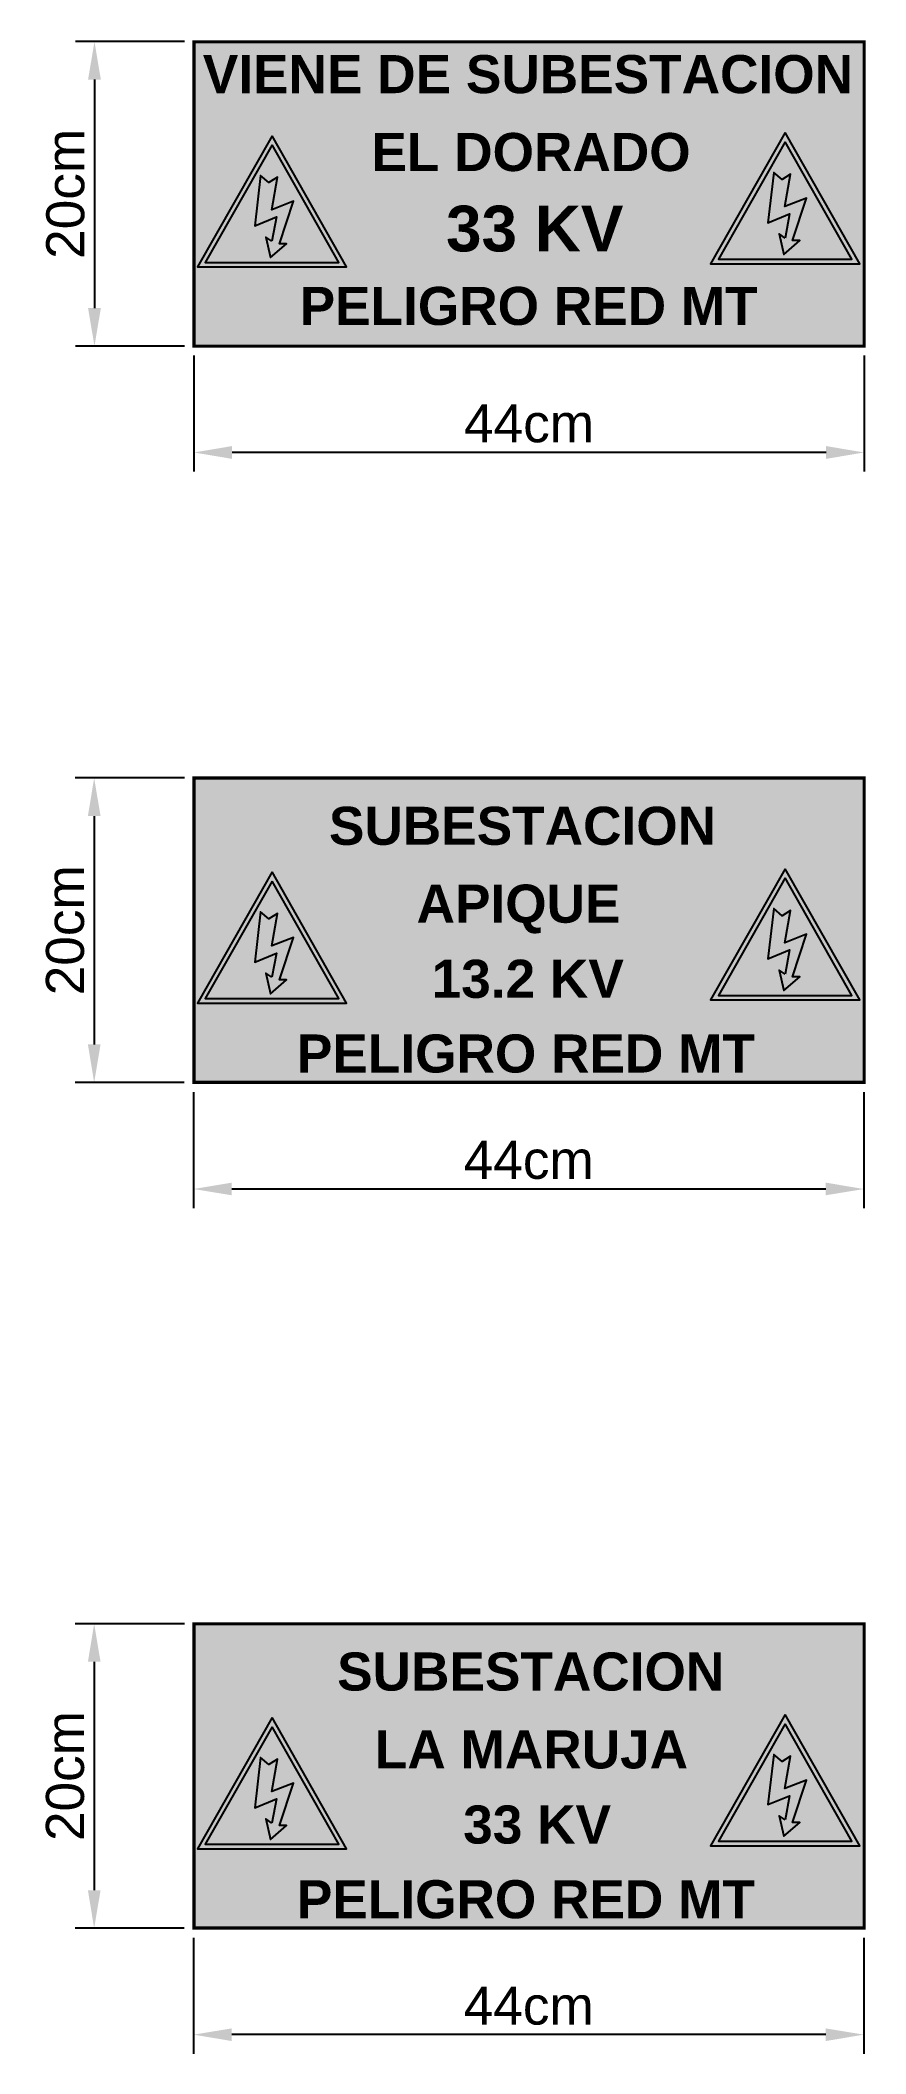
# Model space of a CAD drawing. Header units: metres. Extents: x -201 to 399, y -25 to 256.
# Drawn here: x -38.2 to 16, y 57.5 to 189.7 of the extents above; entities that cross this region are included whole.
import ezdxf

# ---------------------------------------------------------------- set-up
doc = ezdxf.new("R2010")
doc.units = ezdxf.units.M
doc.layers.get('Defpoints').update_dxf_attribs({"color": 8})
doc.layers.add('A-HATCH CONCRETO', color=7, linetype='Continuous')
doc.layers.add('GG_TEXTO', color=7, linetype='Continuous', lineweight=9)
doc.styles.get("Standard").update_dxf_attribs({"font": 'arial.ttf'})
doc.dimstyles.new('ISO-25', dxfattribs={"dimtxt": 2.5, "dimasz": 2.5, "dimexe": 1.25, "dimexo": 0.625, "dimtad": 1, "dimtxsty": 'Standard', "dimcen": 2.5, "dimadec": 0, "dimazin": 0, "dimtfac": 1, "dimtmove": 0, "dimatfit": 3, "dimfxl": 1, "dimarcsym": 0})

msp = doc.modelspace()

# ---------------------------------------------------------------- texts
at = {"layer": 'GG_TEXTO', "color": 18, "true_color": 0x000000, "attachment_point": 1}
for s, width, insert, char_height in [('\\pxqr;{\\fArial|b1|i0|c0|p34;VIENE DE SUBESTACION}', 42.43803, (-27.257, 188.73), 2.5), ('\\pxqr;{\\fArial|b1|i0|c0|p34;EL DORADO}', 20.84014, (-16.323, 183.617), 2.5), ('\\pxqr;{\\fArial|b1|i0|c0|p34;33 KV}', 13.56987, (-13.463, 178.845), 3), ('\\pxqr;{\\fArial|b1|i0|c0|p34;PELIGRO RED MT}', 30.02841, (-21.107, 173.512), 2.5), ('\\pxqr;{\\fArial|b1|i0|c0|p34;SUBESTACION}', 13.56987, (-7.38, 139.379), 2.5), ('\\pxqr;{\\fArial|b1|i0|c0|p34;APIQUE}', 13.56987, (-13.654, 134.267), 2.5), ('\\pxqr;{\\fArial|b1|i0|c0|p34;13.2 KV}', 13.56987, (-13.437, 129.335), 2.5), ('\\pxqr;{\\fArial|b1|i0|c0|p34;PELIGRO RED MT}', 30.02841, (-21.288, 124.428), 2.5), ('\\pxqr;{\\fArial|b1|i0|c0|p34;SUBESTACION}', 13.56987, (-6.841, 83.851), 2.5), ('\\pxqr;{\\fArial|b1|i0|c0|p34;LA MARUJA}', 20.57752, (-16.224, 78.738), 2.5), ('\\pxqr;{\\fArial|b1|i0|c0|p34;33 KV}', 13.56987, (-14.278, 73.807), 2.5), ('\\pxqr;{\\fArial|b1|i0|c0|p34;PELIGRO RED MT}', 30.02841, (-21.288, 68.9), 2.5)]:
    msp.add_mtext_dynamic_manual_height_columns(s, width=width, gutter_width=1, heights=[0], dxfattribs=dict(at, insert=insert, char_height=char_height))

# ---------------------------------------------------------------- blocks, each defined once
blk = doc.blocks.new('A$C8257abaf')
at = {"layer": 'A-HATCH CONCRETO', "true_color": 0x000000, "transparency": 33554687}
h = blk.add_hatch(color=18, dxfattribs=at)
h.dxf.hatch_style = 1
h.paths.add_polyline_path([(0, 0), (32.67, 0), (16.37, 28.72)])
h.paths.add_polyline_path([(16.37, 26.7), (30.96, 1), (1.72, 1)], flags=16)
h.paths.add_polyline_path([(13.83, 19.99), (15.67, 18.45), (17.51, 19.62), (16.28, 12.53), (21.02, 14.38), (17.96, 5.07), (19.54, 5.07), (16.03, 2.06), (15.01, 6.55), (16.33, 5.65), (17.3, 10.94), (12.56, 8.99)], flags=0)
at = {"layer": 'A-HATCH CONCRETO', "true_color": 0xf1eb1f, "transparency": 33554687}
h = blk.add_hatch(color=2, dxfattribs=at)
h.dxf.hatch_style = 1
h.paths.add_polyline_path([(1.72, 1), (30.96, 1), (16.37, 26.7)])
h.paths.add_polyline_path([(12.56, 8.99), (13.83, 19.99), (15.67, 18.45), (17.51, 19.62), (16.28, 12.53), (21.02, 14.38), (17.96, 5.07), (19.54, 5.07), (16.03, 2.06), (15.01, 6.55), (16.33, 5.65), (17.3, 10.94)], flags=16)
at = {"layer": 'A-HATCH CONCRETO', "true_color": 0x000000, "transparency": 33554687}
h = blk.add_hatch(color=18, dxfattribs=at)
h.dxf.hatch_style = 1
h.paths.add_polyline_path([(12.56, 8.99), (17.3, 10.94), (16.33, 5.65), (15.01, 6.55), (16.03, 2.06), (19.54, 5.07), (17.96, 5.07), (21.02, 14.38), (16.28, 12.53), (17.51, 19.62), (15.67, 18.45), (13.83, 19.99)])
blk.add_lwpolyline([(16.37, 28.72), (0, 0), (32.67, 0)], close=True)
for points in [[(16.37, 26.7), (1.72, 1), (30.96, 1), (16.37, 26.7)], [(16.33, 5.65), (15.01, 6.55), (16.03, 2.06), (19.54, 5.07), (17.96, 5.07), (21.02, 14.38), (16.28, 12.53), (17.51, 19.62), (15.67, 18.45), (13.83, 19.99), (12.56, 8.99), (17.3, 10.94), (16.33, 5.65)]]:
    blk.add_lwpolyline(points)
blk = doc.blocks.new('*D64')
at = {"color": 0, "lineweight": -2, "transparency": 16777216}
for p, q in [((-28.09, 169), (-28.09, 161.39)), ((15.91, 169), (15.91, 161.39)), ((13.41, 162.64), (-25.59, 162.64))]:
    blk.add_line(p, q, dxfattribs=at)
at = {"color": 0, "transparency": 16777216}
for points in [[(-25.59, 163.06), (-25.59, 162.22), (-28.09, 162.64)], [(13.41, 163.06), (13.41, 162.22), (15.91, 162.64)]]:
    blk.add_solid(points, dxfattribs=at)
at = {"layer": 'Defpoints', "color": 0, "transparency": 16777216}
for p in [(-28.09, 169.62), (15.91, 169.62), (-28.09, 162.64)]:
    blk.add_point(p, dxfattribs=at)
at = {"color": 0, "transparency": 16777216, "insert": (-6.09, 164.54), "char_height": 2.5, "attachment_point": 5}
blk.add_mtext('44cm', dxfattribs=at)
blk = doc.blocks.new('*D65')
at = {"color": 0, "lineweight": -2, "transparency": 16777216}
for p, q in [((-28.7, 189.62), (-35.87, 189.62)), ((-34.62, 187.12), (-34.62, 172.12)), ((-28.71, 169.62), (-35.87, 169.62))]:
    blk.add_line(p, q, dxfattribs=at)
at = {"color": 0, "transparency": 16777216}
for points in [[(-35.04, 187.12), (-34.2, 187.12), (-34.62, 189.62)], [(-35.04, 172.12), (-34.2, 172.12), (-34.62, 169.62)]]:
    blk.add_solid(points, dxfattribs=at)
at = {"layer": 'Defpoints', "color": 0, "transparency": 16777216}
for p in [(-28.07, 189.62), (-34.62, 169.62), (-28.09, 169.62)]:
    blk.add_point(p, dxfattribs=at)
at = {"color": 0, "transparency": 16777216, "insert": (-36.52, 179.62), "char_height": 2.5, "attachment_point": 5, "rotation": 90}
blk.add_mtext('20cm', dxfattribs=at)
blk = doc.blocks.new('*D66')
at = {"color": 0, "lineweight": -2, "transparency": 16777216}
for p, q in [((-28.11, 120.64), (-28.11, 113.03)), ((15.89, 120.64), (15.89, 113.03)), ((13.39, 114.28), (-25.61, 114.28))]:
    blk.add_line(p, q, dxfattribs=at)
at = {"color": 0, "transparency": 16777216}
for points in [[(-25.61, 114.7), (-25.61, 113.87), (-28.11, 114.28)], [(13.39, 114.7), (13.39, 113.87), (15.89, 114.28)]]:
    blk.add_solid(points, dxfattribs=at)
at = {"layer": 'Defpoints', "color": 0, "transparency": 16777216}
for p in [(-28.11, 121.27), (15.89, 121.27), (-28.11, 114.28)]:
    blk.add_point(p, dxfattribs=at)
at = {"color": 0, "transparency": 16777216, "insert": (-6.11, 116.18), "char_height": 2.5, "attachment_point": 5}
blk.add_mtext('44cm', dxfattribs=at)
blk = doc.blocks.new('*D67')
at = {"color": 0, "lineweight": -2, "transparency": 16777216}
for p, q in [((-28.71, 141.27), (-35.89, 141.27)), ((-34.64, 138.77), (-34.64, 123.77)), ((-28.73, 121.27), (-35.89, 121.27))]:
    blk.add_line(p, q, dxfattribs=at)
at = {"color": 0, "transparency": 16777216}
for points in [[(-35.05, 138.77), (-34.22, 138.77), (-34.64, 141.27)], [(-35.05, 123.77), (-34.22, 123.77), (-34.64, 121.27)]]:
    blk.add_solid(points, dxfattribs=at)
at = {"layer": 'Defpoints', "color": 0, "transparency": 16777216}
for p in [(-28.09, 141.27), (-34.64, 121.27), (-28.11, 121.27)]:
    blk.add_point(p, dxfattribs=at)
at = {"color": 0, "transparency": 16777216, "insert": (-36.54, 131.27), "char_height": 2.5, "attachment_point": 5, "rotation": 90}
blk.add_mtext('20cm', dxfattribs=at)
blk = doc.blocks.new('*D68')
at = {"color": 0, "lineweight": -2, "transparency": 16777216}
for p, q in [((-28.11, 65.11), (-28.11, 57.51)), ((15.89, 65.11), (15.89, 57.51)), ((13.39, 58.76), (-25.61, 58.76))]:
    blk.add_line(p, q, dxfattribs=at)
at = {"color": 0, "transparency": 16777216}
for points in [[(-25.61, 59.17), (-25.61, 58.34), (-28.11, 58.76)], [(13.39, 59.17), (13.39, 58.34), (15.89, 58.76)]]:
    blk.add_solid(points, dxfattribs=at)
at = {"layer": 'Defpoints', "color": 0, "transparency": 16777216}
for p in [(-28.11, 65.74), (15.89, 65.74), (-28.11, 58.76)]:
    blk.add_point(p, dxfattribs=at)
at = {"color": 0, "transparency": 16777216, "insert": (-6.11, 60.65), "char_height": 2.5, "attachment_point": 5}
blk.add_mtext('44cm', dxfattribs=at)
blk = doc.blocks.new('*D69')
at = {"color": 0, "lineweight": -2, "transparency": 16777216}
for p, q in [((-28.71, 85.74), (-35.89, 85.74)), ((-34.64, 83.24), (-34.64, 68.24)), ((-28.73, 65.74), (-35.89, 65.74))]:
    blk.add_line(p, q, dxfattribs=at)
at = {"color": 0, "transparency": 16777216}
for points in [[(-35.05, 83.24), (-34.22, 83.24), (-34.64, 85.74)], [(-35.05, 68.24), (-34.22, 68.24), (-34.64, 65.74)]]:
    blk.add_solid(points, dxfattribs=at)
at = {"layer": 'Defpoints', "color": 0, "transparency": 16777216}
for p in [(-28.09, 85.74), (-34.64, 65.74), (-28.11, 65.74)]:
    blk.add_point(p, dxfattribs=at)
at = {"color": 0, "transparency": 16777216, "insert": (-36.54, 75.74), "char_height": 2.5, "attachment_point": 5, "rotation": 90}
blk.add_mtext('20cm', dxfattribs=at)

# ---------------------------------------------------------------- dimensions: what is measured, and where the dimension line sits
for base, p1, p2, picture, middle in [((-34.619, 169.622), (-28.073, 189.621), (-28.089, 169.622), '*D65', (-36.521, 179.621)), ((-34.636, 121.267), (-28.089, 141.266), (-28.106, 121.267), '*D67', (-36.537, 131.267)), ((-34.636, 65.739), (-28.089, 85.738), (-28.106, 65.739), '*D69', (-36.537, 75.738))]:
    dim = msp.add_linear_dim(base=base, p1=p1, p2=p2, angle=90, text='<>cm', dimstyle='ISO-25')
    dim.commit()
    dim.dimension.update_dxf_attribs({"geometry": picture, "text_midpoint": middle})
for base, p1, p2, picture, middle in [((-28.089, 162.64), (15.911, 169.622), (-28.089, 169.622), '*D64', (-6.089, 164.535)), ((-28.106, 114.285), (15.894, 121.267), (-28.106, 121.267), '*D66', (-6.106, 116.18)), ((-28.106, 58.757), (15.894, 65.739), (-28.106, 65.739), '*D68', (-6.106, 60.652))]:
    dim = msp.add_linear_dim(base=base, p1=p1, p2=p2, text='<>cm', dimstyle='ISO-25')
    dim.commit()
    dim.dimension.update_dxf_attribs({"geometry": picture, "text_midpoint": middle})

# ---------------------------------------------------------------- hatches: boundary and pattern name
at = {"layer": 'A-HATCH CONCRETO', "true_color": 0xecdb22, "transparency": 33554687}
h = msp.add_hatch(color=40, dxfattribs=at)
h.dxf.hatch_style = 1
h.paths.add_polyline_path([(-28.089, 189.6), (15.911, 189.6), (15.911, 169.622), (-28.089, 169.622)])
h = msp.add_hatch(color=40, dxfattribs=at)
h.dxf.hatch_style = 1
h.paths.add_polyline_path([(-28.089, 141.266), (15.911, 141.266), (15.911, 121.287), (-28.089, 121.287)])
h = msp.add_hatch(color=40, dxfattribs=at)
h.dxf.hatch_style = 1
h.paths.add_polyline_path([(-28.089, 85.738), (15.911, 85.738), (15.911, 65.759), (-28.089, 65.759)])

# ---------------------------------------------------------------- linework, layer by layer
at = {"color": 18, "true_color": 0x000000, "const_width": 0.207}
for points in [[(-28.089, 189.6), (15.911, 189.6), (15.911, 169.622), (-28.089, 169.622)], [(-28.089, 141.266), (15.911, 141.266), (15.911, 121.287), (-28.089, 121.287)], [(-28.089, 85.738), (15.911, 85.738), (15.911, 65.759), (-28.089, 65.759)]]:
    msp.add_lwpolyline(points, close=True, dxfattribs=at)

# ---------------------------------------------------------------- block references
at = {"xscale": 0.3, "yscale": 0.3, "zscale": 0.244059184343848}
for p in [(-27.864, 174.822), (5.823, 175.026), (-27.864, 126.488), (5.823, 126.692), (-27.864, 70.96), (5.823, 71.164)]:
    msp.add_blockref('A$C8257abaf', p, dxfattribs=at)

msp.set_redraw_order([(e.dxf.handle, doc.entitydb.next_handle()) for e in msp.query("TEXT MTEXT ATTDEF DIMENSION ARC_DIMENSION")])  # texts and dimensions are drawn at this point

doc.saveas('drawing.dxf')
